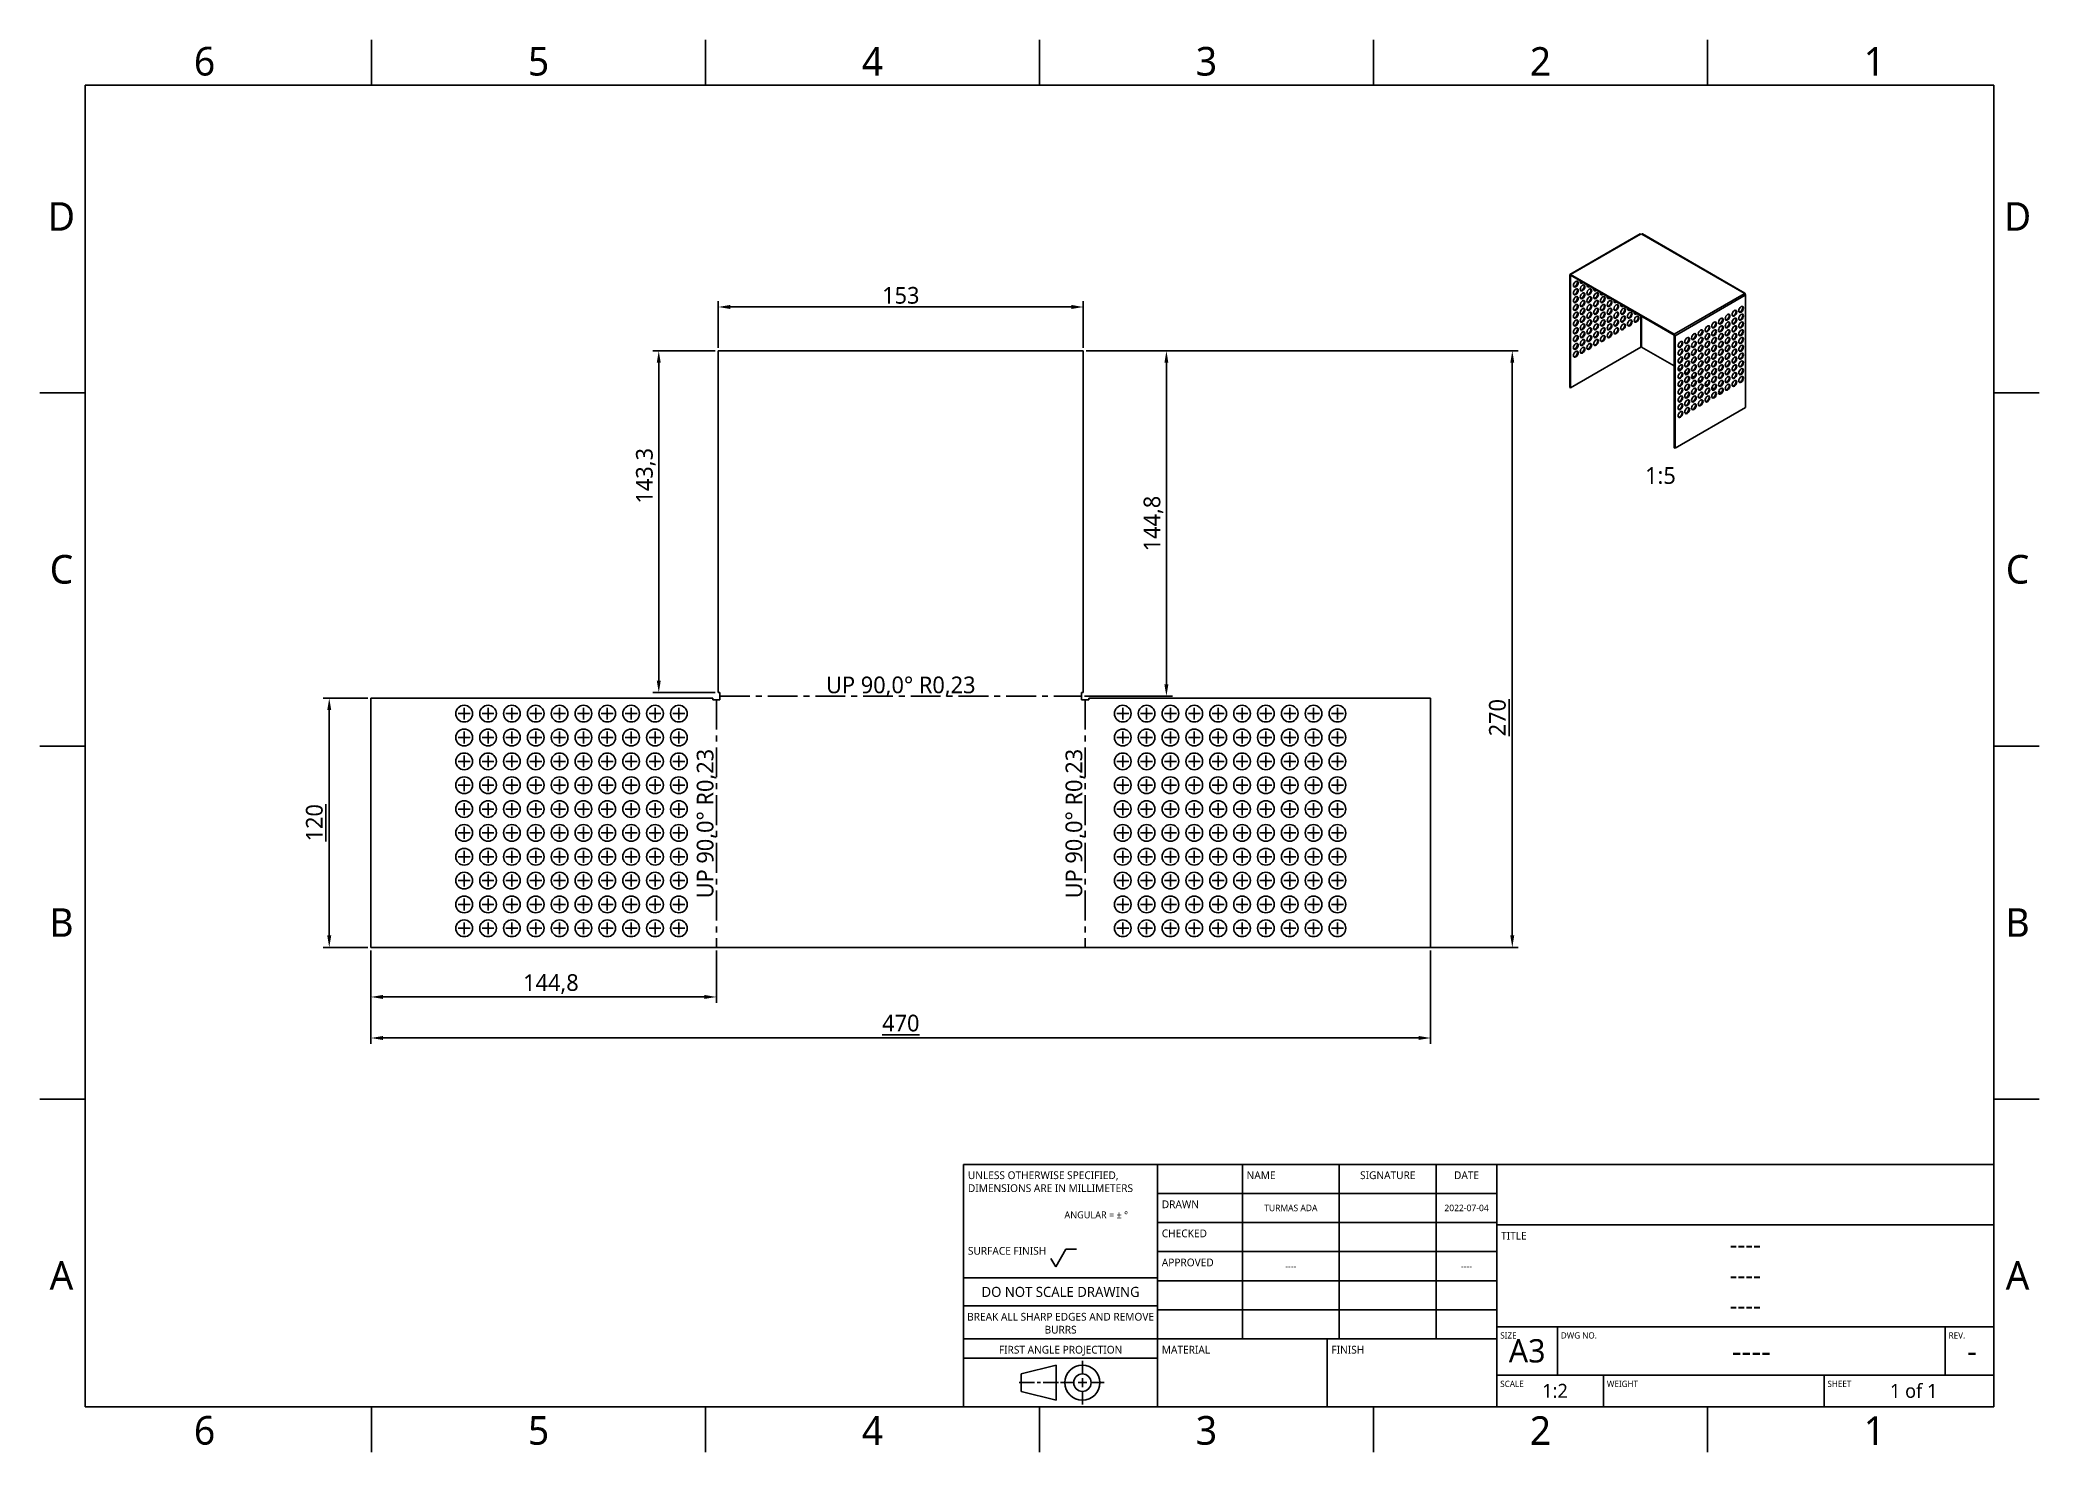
# Model space of a CAD drawing. Extents: x 1 to 420, y 0 to 296.
import ezdxf

# ---------------------------------------------------------------- set-up
doc = ezdxf.new("R2010")
doc.units = 0
doc.header["$LTSCALE"] = 12.7
doc.header["$PDMODE"] = 33
doc.header["$PDSIZE"] = 1
doc.linetypes.add('CENTER', pattern=[0.787402, 0.492126, -0.098425, 0.098425, -0.098425])
doc.layers.get('DEFPOINTS').update_dxf_attribs({"linetype": 'CONTINUOUS'})
for name, color, linetype in [('ANNOTATION_TEXT', 7, 'CONTINUOUS'), ('BORDER_FRAME', 7, 'CONTINUOUS'), ('BORDER_ZONES', 7, 'CONTINUOUS'), ('CENTERMARKS', 7, 'CONTINUOUS'), ('SHEETMETAL_BEND_LINES_UP', 7, 'CENTER'), ('TANGENT_LINES', 7, 'CONTINUOUS'), ('TITLE_BLOCK', 7, 'CONTINUOUS'), ('VISIBLE', 7, 'CONTINUOUS')]:
    doc.layers.add(name, color=color, linetype=linetype)
doc.styles.add('ONSHAPE-STANDARD', font='NotoSans-Regular.ttf')
doc.styles.add('ONSHAPE-STANDARD-DIMENSION', font='')
doc.styles.add('ONSHAPE-STANDARD-FIELDS', font='')
doc.styles.add('ONSHAPE-STANDARD-VIEW-LABE', font='NotoSans-Regular.ttf', dxfattribs={"height": 3.5})
doc.styles.get('ONSHAPE-STANDARD-DIMENSION').set_extended_font_data('Noto Sans')
doc.styles.get('ONSHAPE-STANDARD-FIELDS').set_extended_font_data('Noto Sans')
doc.dimstyles.new('ONSHAPE-ISO-25$0', dxfattribs={"dimtxt": 3.5, "dimasz": 2.5, "dimexe": 1.25, "dimexo": 0.625, "dimtad": 1, "dimtxsty": 'ONSHAPE-STANDARD-DIMENSION', "dimcen": 2.5, "dimclrd": 7, "dimclre": 7, "dimclrt": 7, "dimazin": 3, "dimtfac": 1, "dimtmove": 0, "dimatfit": 3})

msp = doc.modelspace()

# ---------------------------------------------------------------- texts
at = {"layer": 'ANNOTATION_TEXT', "color": 7, "char_height": 3.5, "attachment_point": 2}
for s, insert, style in [(' 1:5', (340.06, 206.9532), 'ONSHAPE-STANDARD-VIEW-LABE'), ('{\\fNoto Sans;UP 90,0° R0,23}', (181.4288, 163.0589), 'ONSHAPE-STANDARD-DIMENSION')]:
    msp.add_mtext(s, dxfattribs=dict(at, insert=insert, style=style))
at = {"layer": 'ANNOTATION_TEXT', "color": 7, "char_height": 3.5, "attachment_point": 2, "rotation": 90, "style": 'ONSHAPE-STANDARD-DIMENSION'}
for insert in [(138.6518, 132.2329), (215.9559, 132.2329)]:
    msp.add_mtext('{\\fNoto Sans;UP 90,0° R0,23}', dxfattribs=dict(at, insert=insert))
at = {"layer": 'BORDER_ZONES', "char_height": 6, "attachment_point": 5, "style": 'ONSHAPE-STANDARD'}
for s, insert in [('6', (35.5, 292)), ('5', (105.5, 292)), ('4', (175.5, 292)), ('3', (245.5, 292)), ('2', (315.5, 292)), ('1', (385.5, 292)), ('D', (5.5, 259.5)), ('D', (415.5, 259.5)), ('C', (5.5, 185.5)), ('C', (415.5, 185.5)), ('B', (5.5, 111.5)), ('B', (415.5, 111.5)), ('A', (5.5, 37.5)), ('A', (415.5, 37.5)), ('6', (35.5, 5)), ('5', (105.5, 5)), ('4', (175.5, 5)), ('3', (245.5, 5)), ('2', (315.5, 5)), ('1', (385.5, 5))]:
    msp.add_mtext(s, dxfattribs=dict(at, insert=insert))
at = {"layer": 'TITLE_BLOCK'}
for s, insert, char_height, width, attachment_point, style in [('UNLESS OTHERWISE SPECIFIED, DIMENSIONS ARE IN MILLIMETERS', (195.4941, 59.337), 1.6256, 39.8272, 1, 'ONSHAPE-STANDARD'), ('NAME', (253.9141, 59.337), 1.6256, 19.9136, 1, 'ONSHAPE-STANDARD'), ('SIGNATURE', (283.5, 59.337), 1.6256, 19.9136, 2, 'ONSHAPE-STANDARD'), ('DATE', (300.01, 59.337), 1.6256, 12.446, 2, 'ONSHAPE-STANDARD'), ('^JANGULAR = ± °^J', (215.7247, 53.3873), 1.46304, 19.9136, 1, 'ONSHAPE-STANDARD'), ('DRAWN', (236.1341, 53.241), 1.6256, 17.4244, 1, 'ONSHAPE-STANDARD'), ('TURMAS ADA', (263.18, 51.656), 1.3655, 20.32, 5, 'ONSHAPE-STANDARD-FIELDS'), ('2022-07-04', (300.01, 51.656), 1.3655, 12.7, 5, 'ONSHAPE-STANDARD-FIELDS'), ('CHECKED', (236.1341, 47.145), 1.6256, 17.4244, 1, 'ONSHAPE-STANDARD'), ('TITLE', (307.2541, 46.637), 1.6256, 12.446, 1, 'ONSHAPE-STANDARD'), ('SURFACE FINISH', (195.4941, 43.4874), 1.6256, 19.9136, 1, 'ONSHAPE-STANDARD'), ('----', (358.43, 44.036), 3.90144, 93.98, 5, 'ONSHAPE-STANDARD-FIELDS'), ('APPROVED', (236.1341, 41.049), 1.6256, 17.4244, 1, 'ONSHAPE-STANDARD'), ('----', (263.18, 39.464), 1.3655, 20.32, 5, 'ONSHAPE-STANDARD-FIELDS'), ('----', (300.01, 39.464), 1.3655, 12.7, 5, 'ONSHAPE-STANDARD-FIELDS'), ('DO NOT SCALE DRAWING', (214.92, 35.1236), 2.11328, 39.8272, 2, 'ONSHAPE-STANDARD'), ('----', (358.43, 37.6352), 3.90144, 93.98, 5, 'ONSHAPE-STANDARD-FIELDS'), ('BREAK ALL SHARP EDGES AND REMOVE BURRS', (214.92, 29.6698), 1.6256, 39.8272, 2, 'ONSHAPE-STANDARD'), ('----', (358.43, 31.2344), 3.90144, 93.98, 5, 'ONSHAPE-STANDARD-FIELDS'), ('SIZE', (307.0753, 25.5936), 1.30048, 12.446, 1, 'ONSHAPE-STANDARD'), ('DWG NO.', (319.7753, 25.5936), 1.30048, 79.6544, 1, 'ONSHAPE-STANDARD'), ('REV.', (401.0553, 25.5936), 1.30048, 9.9568, 1, 'ONSHAPE-STANDARD'), ('FIRST ANGLE PROJECTION', (214.92, 22.761), 1.6256, 39.8272, 2, 'ONSHAPE-STANDARD'), ('MATERIAL', (236.1341, 22.761), 1.6256, 34.8488, 1, 'ONSHAPE-STANDARD'), ('FINISH', (271.6941, 22.761), 1.6256, 34.8488, 1, 'ONSHAPE-STANDARD'), ('A3', (312.71, 21.684), 4.8768, 12.7, 5, 'ONSHAPE-STANDARD-FIELDS'), ('----', (359.7, 21.684), 4.8768, 81.28, 5, 'ONSHAPE-STANDARD-FIELDS'), ('-', (405.928, 21.684), 4.8768, 9.144, 5, 'ONSHAPE-STANDARD-FIELDS'), ('SCALE', (307.0753, 15.4336), 1.30048, 21.90496, 1, 'ONSHAPE-STANDARD'), ('1:2', (318.552, 13.302), 2.92608, 20.32, 5, 'ONSHAPE-STANDARD-FIELDS'), ('WEIGHT', (329.4273, 15.4336), 1.30048, 45.30344, 1, 'ONSHAPE-STANDARD'), ('SHEET', (375.6553, 15.4336), 1.30048, 34.8488, 1, 'ONSHAPE-STANDARD'), ('1 of 1', (393.736, 13.302), 2.92608, 33.528, 5, 'ONSHAPE-STANDARD-FIELDS')]:
    msp.add_mtext(s, dxfattribs=dict(at, insert=insert, char_height=char_height, width=width, attachment_point=attachment_point, style=style))

# ---------------------------------------------------------------- blocks, each defined once
blk = doc.blocks.new('*D1')
at = {"layer": 'ANNOTATION_TEXT', "color": 7}
for p, q in [((143.18, 231.96), (143.18, 241.78)), ((145.68, 240.53), (217.18, 240.53)), ((219.68, 231.96), (219.68, 241.78))]:
    blk.add_line(p, q, dxfattribs=at)
for points in [[(145.68, 240.95), (145.68, 240.11), (143.18, 240.53)], [(217.18, 240.11), (217.18, 240.95), (219.68, 240.53)]]:
    blk.add_solid(points, dxfattribs=at)
at = {"layer": 'DEFPOINTS', "color": 0}
for p in [(219.68, 240.53), (143.18, 231.34), (219.68, 231.34)]:
    blk.add_point(p, dxfattribs=at)
at = {"layer": 'ANNOTATION_TEXT', "color": 7, "insert": (181.43, 242.95), "char_height": 3.5, "attachment_point": 5, "style": 'ONSHAPE-STANDARD-DIMENSION'}
blk.add_mtext('153', dxfattribs=at)
blk = doc.blocks.new('*D2')
at = {"layer": 'ANNOTATION_TEXT', "color": 7}
for p, q in [((142.55, 231.34), (129.45, 231.34)), ((130.7, 228.84), (130.7, 162.18)), ((142.55, 159.68), (129.45, 159.68))]:
    blk.add_line(p, q, dxfattribs=at)
for points in [[(131.11, 228.84), (130.28, 228.84), (130.7, 231.34)], [(130.28, 162.18), (131.11, 162.18), (130.7, 159.68)]]:
    blk.add_solid(points, dxfattribs=at)
at = {"layer": 'DEFPOINTS', "color": 0}
for p in [(143.18, 231.34), (130.7, 159.68), (143.18, 159.68)]:
    blk.add_point(p, dxfattribs=at)
at = {"layer": 'ANNOTATION_TEXT', "color": 7, "insert": (127.99, 205.14), "char_height": 3.5, "attachment_point": 5, "rotation": 90, "style": 'ONSHAPE-STANDARD-DIMENSION'}
blk.add_mtext('143,3', dxfattribs=at)
blk = doc.blocks.new('*D3')
at = {"layer": 'ANNOTATION_TEXT', "color": 7}
for p, q in [((70.37, 105.66), (70.37, 86.04)), ((292.48, 105.66), (292.48, 86.04)), ((72.87, 87.29), (289.98, 87.29))]:
    blk.add_line(p, q, dxfattribs=at)
for points in [[(72.87, 87.71), (72.87, 86.88), (70.37, 87.29)], [(289.98, 86.88), (289.98, 87.71), (292.48, 87.29)]]:
    blk.add_solid(points, dxfattribs=at)
at = {"layer": 'DEFPOINTS', "color": 0}
for p in [(70.37, 106.28), (292.48, 106.28), (292.48, 87.29)]:
    blk.add_point(p, dxfattribs=at)
at = {"layer": 'ANNOTATION_TEXT', "color": 7, "insert": (181.43, 90.4), "char_height": 3.5, "attachment_point": 5, "style": 'ONSHAPE-STANDARD-DIMENSION'}
blk.add_mtext('\\L470\\l', dxfattribs=at)
blk = doc.blocks.new('*D4')
at = {"layer": 'ANNOTATION_TEXT', "color": 7}
for p, q in [((69.75, 158.53), (60.38, 158.53)), ((61.63, 108.78), (61.63, 156.03)), ((69.75, 106.28), (60.38, 106.28))]:
    blk.add_line(p, q, dxfattribs=at)
for points in [[(62.05, 156.03), (61.21, 156.03), (61.63, 158.53)], [(61.21, 108.78), (62.05, 108.78), (61.63, 106.28)]]:
    blk.add_solid(points, dxfattribs=at)
at = {"layer": 'DEFPOINTS', "color": 0}
for p in [(61.63, 158.53), (70.37, 158.53), (70.37, 106.28)]:
    blk.add_point(p, dxfattribs=at)
at = {"layer": 'ANNOTATION_TEXT', "color": 7, "insert": (58.52, 132.41), "char_height": 3.5, "attachment_point": 5, "rotation": 90, "style": 'ONSHAPE-STANDARD-DIMENSION'}
blk.add_mtext('\\L120\\l', dxfattribs=at)
blk = doc.blocks.new('*D5')
at = {"layer": 'ANNOTATION_TEXT', "color": 7}
for p, q in [((70.37, 105.66), (70.37, 94.64)), ((142.78, 105.66), (142.78, 94.64)), ((72.87, 95.89), (140.28, 95.89))]:
    blk.add_line(p, q, dxfattribs=at)
for points in [[(72.87, 96.31), (72.87, 95.48), (70.37, 95.89)], [(140.28, 95.48), (140.28, 96.31), (142.78, 95.89)]]:
    blk.add_solid(points, dxfattribs=at)
at = {"layer": 'DEFPOINTS', "color": 0}
for p in [(70.37, 106.28), (142.78, 106.28), (142.78, 95.89)]:
    blk.add_point(p, dxfattribs=at)
at = {"layer": 'ANNOTATION_TEXT', "color": 7, "insert": (108.09, 98.6), "char_height": 3.5, "attachment_point": 5, "style": 'ONSHAPE-STANDARD-DIMENSION'}
blk.add_mtext('144,8', dxfattribs=at)
blk = doc.blocks.new('*D6')
at = {"layer": 'ANNOTATION_TEXT', "color": 7}
for p, q in [((220.3, 231.34), (238.35, 231.34)), ((237.1, 228.84), (237.1, 161.43)), ((219.96, 158.93), (238.35, 158.93))]:
    blk.add_line(p, q, dxfattribs=at)
for points in [[(237.51, 228.84), (236.68, 228.84), (237.1, 231.34)], [(236.68, 161.43), (237.51, 161.43), (237.1, 158.93)]]:
    blk.add_solid(points, dxfattribs=at)
at = {"layer": 'DEFPOINTS', "color": 0}
for p in [(219.68, 231.34), (219.33, 158.93), (237.1, 158.93)]:
    blk.add_point(p, dxfattribs=at)
at = {"layer": 'ANNOTATION_TEXT', "color": 7, "insert": (234.39, 195.13), "char_height": 3.5, "attachment_point": 5, "rotation": 90, "style": 'ONSHAPE-STANDARD-DIMENSION'}
blk.add_mtext('144,8', dxfattribs=at)
blk = doc.blocks.new('*D7')
at = {"layer": 'ANNOTATION_TEXT', "color": 7}
for p, q in [((220.3, 231.34), (310.85, 231.34)), ((309.6, 228.84), (309.6, 108.78)), ((220.97, 106.28), (310.85, 106.28))]:
    blk.add_line(p, q, dxfattribs=at)
for points in [[(310.01, 228.84), (309.18, 228.84), (309.6, 231.34)], [(309.18, 108.78), (310.01, 108.78), (309.6, 106.28)]]:
    blk.add_solid(points, dxfattribs=at)
at = {"layer": 'DEFPOINTS', "color": 0}
for p in [(219.68, 231.34), (220.35, 106.28), (309.6, 106.28)]:
    blk.add_point(p, dxfattribs=at)
at = {"layer": 'ANNOTATION_TEXT', "color": 7, "insert": (306.49, 154.44), "char_height": 3.5, "attachment_point": 5, "rotation": 90, "style": 'ONSHAPE-STANDARD-DIMENSION'}
blk.add_mtext('\\L270\\l', dxfattribs=at)

# ---------------------------------------------------------------- dimensions: what is measured, and where the dimension line sits
at = {"layer": 'ANNOTATION_TEXT'}
for base, p1, p2, picture, middle in [((219.6788, 240.5291), (143.1788, 231.3359), (219.6788, 231.3359), '*D1', (181.4288, 240.5291)), ((142.7768, 95.8943), (70.3748, 106.2818), (142.7768, 106.2818), '*D5', (108.0853, 95.8943))]:
    dim = msp.add_linear_dim(base=base, p1=p1, p2=p2, dimstyle='ONSHAPE-ISO-25$0', override={"dimlfac": 2, "dimpost": ''}, dxfattribs=at)
    dim.commit()
    dim.dimension.update_dxf_attribs({"geometry": picture, "text_midpoint": middle, "dimtype": 160})
for base, p1, p2, angle, picture, middle, dimtype in [((130.6957, 159.6839), (143.1788, 231.3359), (143.1788, 159.6839), 270, '*D2', (130.6957, 205.1377), 161), ((237.0975, 158.9339), (219.6788, 231.3359), (219.3309, 158.9339), 90, '*D6', (237.0975, 195.1349), 160)]:
    dim = msp.add_linear_dim(base=base, p1=p1, p2=p2, angle=angle, dimstyle='ONSHAPE-ISO-25$0', override={"dimlfac": 2, "dimpost": ''}, dxfattribs=at)
    dim.commit()
    dim.dimension.update_dxf_attribs({"geometry": picture, "text_midpoint": middle, "dimtype": dimtype})
for base, p1, p2, text, picture, middle, dimtype in [((309.5957, 106.2818), (219.6788, 231.3359), (220.3479, 106.2818), '%%u270', '*D7', (309.5957, 154.4432), 160), ((61.6295, 158.5318), (70.3748, 106.2818), (70.3748, 158.5318), '%%u120', '*D4', (61.6295, 132.4068), 161)]:
    dim = msp.add_linear_dim(base=base, p1=p1, p2=p2, angle=90, text=text, dimstyle='ONSHAPE-ISO-25$0', override={"dimlfac": 2, "dimpost": ''}, dxfattribs=at)
    dim.commit()
    dim.dimension.update_dxf_attribs({"geometry": picture, "text_midpoint": middle, "dimtype": dimtype})
dim = msp.add_linear_dim(base=(292.4829, 87.2934), p1=(70.3748, 106.2818), p2=(292.4829, 106.2818), text='%%u470', dimstyle='ONSHAPE-ISO-25$0', override={"dimlfac": 2, "dimpost": ''}, dxfattribs=at)
dim.commit()
dim.dimension.update_dxf_attribs({"geometry": '*D3', "text_midpoint": (181.4288, 87.2934), "dimtype": 160})

# ---------------------------------------------------------------- linework, layer by layer
at = {"layer": 'BORDER_FRAME'}
for p, q in [((10.5, 10), (10.5, 287)), ((10.5, 287), (410.5, 287)), ((410.5, 287), (410.5, 10)), ((410.5, 10), (10.5, 10))]:
    msp.add_line(p, q, dxfattribs=at)
at = {"layer": 'BORDER_ZONES'}
for p, q in [((70.5, 287), (70.5, 296.5)), ((140.5, 287), (140.5, 296.5)), ((210.5, 287), (210.5, 296.5)), ((280.5, 287), (280.5, 296.5)), ((350.5, 287), (350.5, 296.5)), ((10.5, 222.5), (1, 222.5)), ((410.5, 222.5), (420, 222.5)), ((10.5, 148.5), (1, 148.5)), ((410.5, 148.5), (420, 148.5)), ((10.5, 74.5), (1, 74.5)), ((410.5, 74.5), (420, 74.5)), ((70.5, 10), (70.5, 0.5)), ((140.5, 10), (140.5, 0.5)), ((210.5, 10), (210.5, 0.5)), ((280.5, 10), (280.5, 0.5)), ((350.5, 10), (350.5, 0.5))]:
    msp.add_line(p, q, dxfattribs=at)
at = {"layer": 'CENTERMARKS', "linetype": 'CONTINUOUS'}
for p, q in [((88.6598, 155.2818), (91.1598, 155.2818)), ((89.9098, 154.0318), (89.9098, 156.5318)), ((93.6598, 155.2818), (96.1598, 155.2818)), ((94.9098, 154.0318), (94.9098, 156.5318)), ((98.6598, 155.2818), (101.1598, 155.2818)), ((99.9098, 154.0318), (99.9098, 156.5318)), ((103.6598, 155.2818), (106.1598, 155.2818)), ((104.9098, 154.0318), (104.9098, 156.5318)), ((108.6598, 155.2818), (111.1598, 155.2818)), ((109.9098, 154.0318), (109.9098, 156.5318)), ((113.6598, 155.2818), (116.1598, 155.2818)), ((114.9098, 154.0318), (114.9098, 156.5318)), ((118.6598, 155.2818), (121.1598, 155.2818)), ((119.9098, 154.0318), (119.9098, 156.5318)), ((123.6598, 155.2818), (126.1598, 155.2818)), ((124.9098, 154.0318), (124.9098, 156.5318)), ((128.6598, 155.2818), (131.1598, 155.2818)), ((129.9098, 154.0318), (129.9098, 156.5318)), ((133.6598, 155.2818), (136.1598, 155.2818)), ((134.9098, 154.0318), (134.9098, 156.5318)), ((226.6979, 155.2818), (229.1979, 155.2818)), ((227.9479, 154.0318), (227.9479, 156.5318)), ((231.6979, 155.2818), (234.1979, 155.2818)), ((232.9479, 154.0318), (232.9479, 156.5318)), ((236.6979, 155.2818), (239.1979, 155.2818)), ((237.9479, 154.0318), (237.9479, 156.5318)), ((241.6979, 155.2818), (244.1979, 155.2818)), ((242.9479, 154.0318), (242.9479, 156.5318)), ((246.6979, 155.2818), (249.1979, 155.2818)), ((247.9479, 154.0318), (247.9479, 156.5318)), ((251.6979, 155.2818), (254.1979, 155.2818)), ((252.9479, 154.0318), (252.9479, 156.5318)), ((256.6979, 155.2818), (259.1979, 155.2818)), ((257.9479, 154.0318), (257.9479, 156.5318)), ((261.6979, 155.2818), (264.1979, 155.2818)), ((262.9479, 154.0318), (262.9479, 156.5318)), ((266.6979, 155.2818), (269.1979, 155.2818)), ((267.9479, 154.0318), (267.9479, 156.5318)), ((271.6979, 155.2818), (274.1979, 155.2818)), ((272.9479, 154.0318), (272.9479, 156.5318)), ((89.9098, 149.0318), (89.9098, 151.5318)), ((94.9098, 149.0318), (94.9098, 151.5318)), ((99.9098, 149.0318), (99.9098, 151.5318)), ((104.9098, 149.0318), (104.9098, 151.5318)), ((109.9098, 149.0318), (109.9098, 151.5318)), ((114.9098, 149.0318), (114.9098, 151.5318)), ((119.9098, 149.0318), (119.9098, 151.5318)), ((124.9098, 149.0318), (124.9098, 151.5318)), ((129.9098, 149.0318), (129.9098, 151.5318)), ((134.9098, 149.0318), (134.9098, 151.5318)), ((227.9479, 149.0318), (227.9479, 151.5318)), ((232.9479, 149.0318), (232.9479, 151.5318)), ((237.9479, 149.0318), (237.9479, 151.5318)), ((242.9479, 149.0318), (242.9479, 151.5318)), ((247.9479, 149.0318), (247.9479, 151.5318)), ((252.9479, 149.0318), (252.9479, 151.5318)), ((257.9479, 149.0318), (257.9479, 151.5318)), ((262.9479, 149.0318), (262.9479, 151.5318)), ((267.9479, 149.0318), (267.9479, 151.5318)), ((272.9479, 149.0318), (272.9479, 151.5318)), ((88.6598, 150.2818), (91.1598, 150.2818)), ((93.6598, 150.2818), (96.1598, 150.2818)), ((98.6598, 150.2818), (101.1598, 150.2818)), ((103.6598, 150.2818), (106.1598, 150.2818)), ((108.6598, 150.2818), (111.1598, 150.2818)), ((113.6598, 150.2818), (116.1598, 150.2818)), ((118.6598, 150.2818), (121.1598, 150.2818)), ((123.6598, 150.2818), (126.1598, 150.2818)), ((128.6598, 150.2818), (131.1598, 150.2818)), ((133.6598, 150.2818), (136.1598, 150.2818)), ((226.6979, 150.2818), (229.1979, 150.2818)), ((231.6979, 150.2818), (234.1979, 150.2818)), ((236.6979, 150.2818), (239.1979, 150.2818)), ((241.6979, 150.2818), (244.1979, 150.2818)), ((246.6979, 150.2818), (249.1979, 150.2818)), ((251.6979, 150.2818), (254.1979, 150.2818)), ((256.6979, 150.2818), (259.1979, 150.2818)), ((261.6979, 150.2818), (264.1979, 150.2818)), ((266.6979, 150.2818), (269.1979, 150.2818)), ((271.6979, 150.2818), (274.1979, 150.2818)), ((88.6598, 145.2818), (91.1598, 145.2818)), ((89.9098, 144.0318), (89.9098, 146.5318)), ((93.6598, 145.2818), (96.1598, 145.2818)), ((94.9098, 144.0318), (94.9098, 146.5318)), ((98.6598, 145.2818), (101.1598, 145.2818)), ((99.9098, 144.0318), (99.9098, 146.5318)), ((103.6598, 145.2818), (106.1598, 145.2818)), ((104.9098, 144.0318), (104.9098, 146.5318)), ((108.6598, 145.2818), (111.1598, 145.2818)), ((109.9098, 144.0318), (109.9098, 146.5318)), ((113.6598, 145.2818), (116.1598, 145.2818)), ((114.9098, 144.0318), (114.9098, 146.5318)), ((118.6598, 145.2818), (121.1598, 145.2818)), ((119.9098, 144.0318), (119.9098, 146.5318)), ((123.6598, 145.2818), (126.1598, 145.2818)), ((124.9098, 144.0318), (124.9098, 146.5318)), ((128.6598, 145.2818), (131.1598, 145.2818)), ((129.9098, 144.0318), (129.9098, 146.5318)), ((133.6598, 145.2818), (136.1598, 145.2818)), ((134.9098, 144.0318), (134.9098, 146.5318)), ((226.6979, 145.2818), (229.1979, 145.2818)), ((227.9479, 144.0318), (227.9479, 146.5318)), ((231.6979, 145.2818), (234.1979, 145.2818)), ((232.9479, 144.0318), (232.9479, 146.5318)), ((236.6979, 145.2818), (239.1979, 145.2818)), ((237.9479, 144.0318), (237.9479, 146.5318)), ((241.6979, 145.2818), (244.1979, 145.2818)), ((242.9479, 144.0318), (242.9479, 146.5318)), ((246.6979, 145.2818), (249.1979, 145.2818)), ((247.9479, 144.0318), (247.9479, 146.5318)), ((251.6979, 145.2818), (254.1979, 145.2818)), ((252.9479, 144.0318), (252.9479, 146.5318)), ((256.6979, 145.2818), (259.1979, 145.2818)), ((257.9479, 144.0318), (257.9479, 146.5318)), ((261.6979, 145.2818), (264.1979, 145.2818)), ((262.9479, 144.0318), (262.9479, 146.5318)), ((266.6979, 145.2818), (269.1979, 145.2818)), ((267.9479, 144.0318), (267.9479, 146.5318)), ((271.6979, 145.2818), (274.1979, 145.2818)), ((272.9479, 144.0318), (272.9479, 146.5318)), ((88.6598, 140.2818), (91.1598, 140.2818)), ((89.9098, 139.0318), (89.9098, 141.5318)), ((93.6598, 140.2818), (96.1598, 140.2818)), ((94.9098, 139.0318), (94.9098, 141.5318)), ((98.6598, 140.2818), (101.1598, 140.2818)), ((99.9098, 139.0318), (99.9098, 141.5318)), ((103.6598, 140.2818), (106.1598, 140.2818)), ((104.9098, 139.0318), (104.9098, 141.5318)), ((108.6598, 140.2818), (111.1598, 140.2818)), ((109.9098, 139.0318), (109.9098, 141.5318)), ((113.6598, 140.2818), (116.1598, 140.2818)), ((114.9098, 139.0318), (114.9098, 141.5318)), ((118.6598, 140.2818), (121.1598, 140.2818)), ((119.9098, 139.0318), (119.9098, 141.5318)), ((123.6598, 140.2818), (126.1598, 140.2818)), ((124.9098, 139.0318), (124.9098, 141.5318)), ((128.6598, 140.2818), (131.1598, 140.2818)), ((129.9098, 139.0318), (129.9098, 141.5318)), ((133.6598, 140.2818), (136.1598, 140.2818)), ((134.9098, 139.0318), (134.9098, 141.5318)), ((226.6979, 140.2818), (229.1979, 140.2818)), ((227.9479, 139.0318), (227.9479, 141.5318)), ((231.6979, 140.2818), (234.1979, 140.2818)), ((232.9479, 139.0318), (232.9479, 141.5318)), ((236.6979, 140.2818), (239.1979, 140.2818)), ((237.9479, 139.0318), (237.9479, 141.5318)), ((241.6979, 140.2818), (244.1979, 140.2818)), ((242.9479, 139.0318), (242.9479, 141.5318)), ((246.6979, 140.2818), (249.1979, 140.2818)), ((247.9479, 139.0318), (247.9479, 141.5318)), ((251.6979, 140.2818), (254.1979, 140.2818)), ((252.9479, 139.0318), (252.9479, 141.5318)), ((256.6979, 140.2818), (259.1979, 140.2818)), ((257.9479, 139.0318), (257.9479, 141.5318)), ((261.6979, 140.2818), (264.1979, 140.2818)), ((262.9479, 139.0318), (262.9479, 141.5318)), ((266.6979, 140.2818), (269.1979, 140.2818)), ((267.9479, 139.0318), (267.9479, 141.5318)), ((271.6979, 140.2818), (274.1979, 140.2818)), ((272.9479, 139.0318), (272.9479, 141.5318)), ((88.6598, 135.2818), (91.1598, 135.2818)), ((89.9098, 134.0318), (89.9098, 136.5318)), ((93.6598, 135.2818), (96.1598, 135.2818)), ((94.9098, 134.0318), (94.9098, 136.5318)), ((98.6598, 135.2818), (101.1598, 135.2818)), ((99.9098, 134.0318), (99.9098, 136.5318)), ((103.6598, 135.2818), (106.1598, 135.2818)), ((104.9098, 134.0318), (104.9098, 136.5318)), ((108.6598, 135.2818), (111.1598, 135.2818)), ((109.9098, 134.0318), (109.9098, 136.5318)), ((113.6598, 135.2818), (116.1598, 135.2818)), ((114.9098, 134.0318), (114.9098, 136.5318)), ((118.6598, 135.2818), (121.1598, 135.2818)), ((119.9098, 134.0318), (119.9098, 136.5318)), ((123.6598, 135.2818), (126.1598, 135.2818)), ((124.9098, 134.0318), (124.9098, 136.5318)), ((128.6598, 135.2818), (131.1598, 135.2818)), ((129.9098, 134.0318), (129.9098, 136.5318)), ((133.6598, 135.2818), (136.1598, 135.2818)), ((134.9098, 134.0318), (134.9098, 136.5318)), ((226.6979, 135.2818), (229.1979, 135.2818)), ((227.9479, 134.0318), (227.9479, 136.5318)), ((231.6979, 135.2818), (234.1979, 135.2818)), ((232.9479, 134.0318), (232.9479, 136.5318)), ((236.6979, 135.2818), (239.1979, 135.2818)), ((237.9479, 134.0318), (237.9479, 136.5318)), ((241.6979, 135.2818), (244.1979, 135.2818)), ((242.9479, 134.0318), (242.9479, 136.5318)), ((246.6979, 135.2818), (249.1979, 135.2818)), ((247.9479, 134.0318), (247.9479, 136.5318)), ((251.6979, 135.2818), (254.1979, 135.2818)), ((252.9479, 134.0318), (252.9479, 136.5318)), ((256.6979, 135.2818), (259.1979, 135.2818)), ((257.9479, 134.0318), (257.9479, 136.5318)), ((261.6979, 135.2818), (264.1979, 135.2818)), ((262.9479, 134.0318), (262.9479, 136.5318)), ((266.6979, 135.2818), (269.1979, 135.2818)), ((267.9479, 134.0318), (267.9479, 136.5318)), ((271.6979, 135.2818), (274.1979, 135.2818)), ((272.9479, 134.0318), (272.9479, 136.5318)), ((88.6598, 130.2818), (91.1598, 130.2818)), ((89.9098, 129.0318), (89.9098, 131.5318)), ((93.6598, 130.2818), (96.1598, 130.2818)), ((94.9098, 129.0318), (94.9098, 131.5318)), ((98.6598, 130.2818), (101.1598, 130.2818)), ((99.9098, 129.0318), (99.9098, 131.5318)), ((103.6598, 130.2818), (106.1598, 130.2818)), ((104.9098, 129.0318), (104.9098, 131.5318)), ((108.6598, 130.2818), (111.1598, 130.2818)), ((109.9098, 129.0318), (109.9098, 131.5318)), ((113.6598, 130.2818), (116.1598, 130.2818)), ((114.9098, 129.0318), (114.9098, 131.5318)), ((118.6598, 130.2818), (121.1598, 130.2818)), ((119.9098, 129.0318), (119.9098, 131.5318)), ((123.6598, 130.2818), (126.1598, 130.2818)), ((124.9098, 129.0318), (124.9098, 131.5318)), ((128.6598, 130.2818), (131.1598, 130.2818)), ((129.9098, 129.0318), (129.9098, 131.5318)), ((133.6598, 130.2818), (136.1598, 130.2818)), ((134.9098, 129.0318), (134.9098, 131.5318)), ((226.6979, 130.2818), (229.1979, 130.2818)), ((227.9479, 129.0318), (227.9479, 131.5318)), ((231.6979, 130.2818), (234.1979, 130.2818)), ((232.9479, 129.0318), (232.9479, 131.5318)), ((236.6979, 130.2818), (239.1979, 130.2818)), ((237.9479, 129.0318), (237.9479, 131.5318)), ((241.6979, 130.2818), (244.1979, 130.2818)), ((242.9479, 129.0318), (242.9479, 131.5318)), ((246.6979, 130.2818), (249.1979, 130.2818)), ((247.9479, 129.0318), (247.9479, 131.5318)), ((251.6979, 130.2818), (254.1979, 130.2818)), ((252.9479, 129.0318), (252.9479, 131.5318)), ((256.6979, 130.2818), (259.1979, 130.2818)), ((257.9479, 129.0318), (257.9479, 131.5318)), ((261.6979, 130.2818), (264.1979, 130.2818)), ((262.9479, 129.0318), (262.9479, 131.5318)), ((266.6979, 130.2818), (269.1979, 130.2818)), ((267.9479, 129.0318), (267.9479, 131.5318)), ((271.6979, 130.2818), (274.1979, 130.2818)), ((272.9479, 129.0318), (272.9479, 131.5318)), ((89.9098, 124.0318), (89.9098, 126.5318)), ((94.9098, 124.0318), (94.9098, 126.5318)), ((99.9098, 124.0318), (99.9098, 126.5318)), ((104.9098, 124.0318), (104.9098, 126.5318)), ((109.9098, 124.0318), (109.9098, 126.5318)), ((114.9098, 124.0318), (114.9098, 126.5318)), ((119.9098, 124.0318), (119.9098, 126.5318)), ((124.9098, 124.0318), (124.9098, 126.5318)), ((129.9098, 124.0318), (129.9098, 126.5318)), ((134.9098, 124.0318), (134.9098, 126.5318)), ((227.9479, 124.0318), (227.9479, 126.5318)), ((232.9479, 124.0318), (232.9479, 126.5318)), ((237.9479, 124.0318), (237.9479, 126.5318)), ((242.9479, 124.0318), (242.9479, 126.5318)), ((247.9479, 124.0318), (247.9479, 126.5318)), ((252.9479, 124.0318), (252.9479, 126.5318)), ((257.9479, 124.0318), (257.9479, 126.5318)), ((262.9479, 124.0318), (262.9479, 126.5318)), ((267.9479, 124.0318), (267.9479, 126.5318)), ((272.9479, 124.0318), (272.9479, 126.5318)), ((88.6598, 125.2818), (91.1598, 125.2818)), ((89.9098, 119.0318), (89.9098, 121.5318)), ((93.6598, 125.2818), (96.1598, 125.2818)), ((94.9098, 119.0318), (94.9098, 121.5318)), ((98.6598, 125.2818), (101.1598, 125.2818)), ((99.9098, 119.0318), (99.9098, 121.5318)), ((103.6598, 125.2818), (106.1598, 125.2818)), ((104.9098, 119.0318), (104.9098, 121.5318)), ((108.6598, 125.2818), (111.1598, 125.2818)), ((109.9098, 119.0318), (109.9098, 121.5318)), ((113.6598, 125.2818), (116.1598, 125.2818)), ((114.9098, 119.0318), (114.9098, 121.5318)), ((118.6598, 125.2818), (121.1598, 125.2818)), ((119.9098, 119.0318), (119.9098, 121.5318)), ((123.6598, 125.2818), (126.1598, 125.2818)), ((124.9098, 119.0318), (124.9098, 121.5318)), ((128.6598, 125.2818), (131.1598, 125.2818)), ((129.9098, 119.0318), (129.9098, 121.5318)), ((133.6598, 125.2818), (136.1598, 125.2818)), ((134.9098, 119.0318), (134.9098, 121.5318)), ((226.6979, 125.2818), (229.1979, 125.2818)), ((227.9479, 119.0318), (227.9479, 121.5318)), ((231.6979, 125.2818), (234.1979, 125.2818)), ((232.9479, 119.0318), (232.9479, 121.5318)), ((236.6979, 125.2818), (239.1979, 125.2818)), ((237.9479, 119.0318), (237.9479, 121.5318)), ((241.6979, 125.2818), (244.1979, 125.2818)), ((242.9479, 119.0318), (242.9479, 121.5318)), ((246.6979, 125.2818), (249.1979, 125.2818)), ((247.9479, 119.0318), (247.9479, 121.5318)), ((251.6979, 125.2818), (254.1979, 125.2818)), ((252.9479, 119.0318), (252.9479, 121.5318)), ((256.6979, 125.2818), (259.1979, 125.2818)), ((257.9479, 119.0318), (257.9479, 121.5318)), ((261.6979, 125.2818), (264.1979, 125.2818)), ((262.9479, 119.0318), (262.9479, 121.5318)), ((266.6979, 125.2818), (269.1979, 125.2818)), ((267.9479, 119.0318), (267.9479, 121.5318)), ((271.6979, 125.2818), (274.1979, 125.2818)), ((272.9479, 119.0318), (272.9479, 121.5318)), ((88.6598, 120.2818), (91.1598, 120.2818)), ((93.6598, 120.2818), (96.1598, 120.2818)), ((98.6598, 120.2818), (101.1598, 120.2818)), ((103.6598, 120.2818), (106.1598, 120.2818)), ((108.6598, 120.2818), (111.1598, 120.2818)), ((113.6598, 120.2818), (116.1598, 120.2818)), ((118.6598, 120.2818), (121.1598, 120.2818)), ((123.6598, 120.2818), (126.1598, 120.2818)), ((128.6598, 120.2818), (131.1598, 120.2818)), ((133.6598, 120.2818), (136.1598, 120.2818)), ((226.6979, 120.2818), (229.1979, 120.2818)), ((231.6979, 120.2818), (234.1979, 120.2818)), ((236.6979, 120.2818), (239.1979, 120.2818)), ((241.6979, 120.2818), (244.1979, 120.2818)), ((246.6979, 120.2818), (249.1979, 120.2818)), ((251.6979, 120.2818), (254.1979, 120.2818)), ((256.6979, 120.2818), (259.1979, 120.2818)), ((261.6979, 120.2818), (264.1979, 120.2818)), ((266.6979, 120.2818), (269.1979, 120.2818)), ((271.6979, 120.2818), (274.1979, 120.2818)), ((88.6598, 115.2818), (91.1598, 115.2818)), ((89.9098, 114.0318), (89.9098, 116.5318)), ((93.6598, 115.2818), (96.1598, 115.2818)), ((94.9098, 114.0318), (94.9098, 116.5318)), ((98.6598, 115.2818), (101.1598, 115.2818)), ((99.9098, 114.0318), (99.9098, 116.5318)), ((103.6598, 115.2818), (106.1598, 115.2818)), ((104.9098, 114.0318), (104.9098, 116.5318)), ((108.6598, 115.2818), (111.1598, 115.2818)), ((109.9098, 114.0318), (109.9098, 116.5318)), ((113.6598, 115.2818), (116.1598, 115.2818)), ((114.9098, 114.0318), (114.9098, 116.5318)), ((118.6598, 115.2818), (121.1598, 115.2818)), ((119.9098, 114.0318), (119.9098, 116.5318)), ((123.6598, 115.2818), (126.1598, 115.2818)), ((124.9098, 114.0318), (124.9098, 116.5318)), ((128.6598, 115.2818), (131.1598, 115.2818)), ((129.9098, 114.0318), (129.9098, 116.5318)), ((133.6598, 115.2818), (136.1598, 115.2818)), ((134.9098, 114.0318), (134.9098, 116.5318)), ((226.6979, 115.2818), (229.1979, 115.2818)), ((227.9479, 114.0318), (227.9479, 116.5318)), ((231.6979, 115.2818), (234.1979, 115.2818)), ((232.9479, 114.0318), (232.9479, 116.5318)), ((236.6979, 115.2818), (239.1979, 115.2818)), ((237.9479, 114.0318), (237.9479, 116.5318)), ((241.6979, 115.2818), (244.1979, 115.2818)), ((242.9479, 114.0318), (242.9479, 116.5318)), ((246.6979, 115.2818), (249.1979, 115.2818)), ((247.9479, 114.0318), (247.9479, 116.5318)), ((251.6979, 115.2818), (254.1979, 115.2818)), ((252.9479, 114.0318), (252.9479, 116.5318)), ((256.6979, 115.2818), (259.1979, 115.2818)), ((257.9479, 114.0318), (257.9479, 116.5318)), ((261.6979, 115.2818), (264.1979, 115.2818)), ((262.9479, 114.0318), (262.9479, 116.5318)), ((266.6979, 115.2818), (269.1979, 115.2818)), ((267.9479, 114.0318), (267.9479, 116.5318)), ((271.6979, 115.2818), (274.1979, 115.2818)), ((272.9479, 114.0318), (272.9479, 116.5318)), ((88.6598, 110.2818), (91.1598, 110.2818)), ((89.9098, 109.0318), (89.9098, 111.5318)), ((93.6598, 110.2818), (96.1598, 110.2818)), ((94.9098, 109.0318), (94.9098, 111.5318)), ((98.6598, 110.2818), (101.1598, 110.2818)), ((99.9098, 109.0318), (99.9098, 111.5318)), ((103.6598, 110.2818), (106.1598, 110.2818)), ((104.9098, 109.0318), (104.9098, 111.5318)), ((108.6598, 110.2818), (111.1598, 110.2818)), ((109.9098, 109.0318), (109.9098, 111.5318)), ((113.6598, 110.2818), (116.1598, 110.2818)), ((114.9098, 109.0318), (114.9098, 111.5318)), ((118.6598, 110.2818), (121.1598, 110.2818)), ((119.9098, 109.0318), (119.9098, 111.5318)), ((123.6598, 110.2818), (126.1598, 110.2818)), ((124.9098, 109.0318), (124.9098, 111.5318)), ((128.6598, 110.2818), (131.1598, 110.2818)), ((129.9098, 109.0318), (129.9098, 111.5318)), ((133.6598, 110.2818), (136.1598, 110.2818)), ((134.9098, 109.0318), (134.9098, 111.5318)), ((226.6979, 110.2818), (229.1979, 110.2818)), ((227.9479, 109.0318), (227.9479, 111.5318)), ((231.6979, 110.2818), (234.1979, 110.2818)), ((232.9479, 109.0318), (232.9479, 111.5318)), ((236.6979, 110.2818), (239.1979, 110.2818)), ((237.9479, 109.0318), (237.9479, 111.5318)), ((241.6979, 110.2818), (244.1979, 110.2818)), ((242.9479, 109.0318), (242.9479, 111.5318)), ((246.6979, 110.2818), (249.1979, 110.2818)), ((247.9479, 109.0318), (247.9479, 111.5318)), ((251.6979, 110.2818), (254.1979, 110.2818)), ((252.9479, 109.0318), (252.9479, 111.5318)), ((256.6979, 110.2818), (259.1979, 110.2818)), ((257.9479, 109.0318), (257.9479, 111.5318)), ((261.6979, 110.2818), (264.1979, 110.2818)), ((262.9479, 109.0318), (262.9479, 111.5318)), ((266.6979, 110.2818), (269.1979, 110.2818)), ((267.9479, 109.0318), (267.9479, 111.5318)), ((271.6979, 110.2818), (274.1979, 110.2818)), ((272.9479, 109.0318), (272.9479, 111.5318))]:
    msp.add_line(p, q, dxfattribs=at)
at = {"layer": 'SHEETMETAL_BEND_LINES_UP'}
for p, q in [((142.7768, 158.1839), (142.7768, 106.2818)), ((143.5268, 158.9339), (219.3309, 158.9339)), ((220.0809, 158.1839), (220.0809, 106.2818))]:
    msp.add_line(p, q, dxfattribs=at)
at = {"layer": 'TANGENT_LINES'}
for p, q in [((336.494, 255.8205), (321.8139, 247.3449)), ((358.2078, 243.4418), (336.7672, 255.8205)), ((321.7813, 247.1629), (321.6399, 247.2445)), ((321.8139, 247.1816), (321.8139, 247.3449)), ((321.8139, 247.1816), (321.7813, 247.1629)), ((358.2078, 243.284), (343.5277, 234.8085)), ((358.2078, 243.4418), (358.2078, 243.284)), ((358.2418, 243.2605), (358.3817, 243.3413)), ((358.3817, 242.9827), (343.7016, 234.5072)), ((343.5277, 234.6452), (343.5277, 234.8085)), ((343.5602, 234.5888), (343.7016, 234.5072))]:
    msp.add_line(p, q, dxfattribs=at)
at = {"layer": 'TITLE_BLOCK'}
for p, q in [((194.6, 10), (194.6, 60.8)), ((194.6, 60.8), (235.24, 60.8)), ((235.24, 10), (235.24, 60.8)), ((235.24, 60.8), (306.36, 60.8)), ((253.02, 24.224), (253.02, 60.8)), ((273.34, 24.224), (273.34, 60.8)), ((293.66, 24.224), (293.66, 60.8)), ((306.36, 10), (306.36, 60.8)), ((306.36, 60.8), (410.5, 60.8)), ((235.24, 54.704), (306.36, 54.704)), ((235.24, 48.608), (306.36, 48.608)), ((306.36, 48.1), (410.5, 48.1)), ((213.904, 39.3298), (216.0376, 43.0253)), ((216.0376, 43.0253), (218.2728, 43.0253)), ((235.24, 42.512), (306.36, 42.512)), ((212.888, 41.0896), (213.904, 39.3298)), ((194.6, 37.0256), (235.24, 37.0256)), ((235.24, 36.416), (306.36, 36.416)), ((194.6, 31.1328), (235.24, 31.1328)), ((235.24, 30.32), (306.36, 30.32)), ((306.36, 26.764), (410.5, 26.764)), ((319.06, 16.604), (319.06, 26.764)), ((400.34, 16.604), (400.34, 26.764)), ((194.6, 24.224), (235.24, 24.224)), ((235.24, 24.224), (306.36, 24.224)), ((270.8, 10), (270.8, 24.224)), ((194.6, 20.16), (235.24, 20.16)), ((214.0056, 18.697), (206.6904, 16.8682)), ((206.6904, 16.8682), (206.6904, 13.2106)), ((214.0056, 11.3818), (214.0056, 18.697)), ((219.492, 16.8682), (219.492, 19.6114)), ((209.4336, 15.0394), (206.2332, 15.0394)), ((206.6904, 13.2106), (214.0056, 11.3818)), ((210.7138, 15.0394), (209.9822, 15.0394)), ((211.2624, 15.0394), (214.4628, 15.0394)), ((217.6632, 15.0394), (214.92, 15.0394)), ((220.4064, 15.0394), (218.5776, 15.0394)), ((219.492, 15.9538), (219.492, 14.125)), ((219.492, 13.2106), (219.492, 10.4674)), ((221.3208, 15.0394), (224.064, 15.0394)), ((306.36, 16.604), (410.5, 16.604)), ((328.712, 10), (328.712, 16.604)), ((374.94, 10), (374.94, 16.604)), ((194.6, 10), (235.24, 10))]:
    msp.add_line(p, q, dxfattribs=at)
for radius in [3.6576, 1.8288]:
    msp.add_circle((219.492, 15.0394), radius, dxfattribs=at)
at = {"layer": 'VISIBLE'}
for p, q in [((336.371, 255.8327), (321.6909, 247.3571)), ((336.494, 255.8205), (336.6306, 255.7416)), ((336.6306, 255.7416), (336.7672, 255.8205)), ((358.3308, 243.4539), (336.8902, 255.8327)), ((321.6399, 223.6853), (321.6399, 247.2445)), ((343.5277, 234.8085), (321.8139, 247.3449)), ((321.7813, 223.6037), (321.7813, 247.1629)), ((343.5277, 234.6452), (321.8139, 247.1816)), ((358.2078, 243.4418), (358.0712, 243.3629)), ((358.0712, 243.3629), (358.2078, 243.284)), ((358.3817, 243.1836), (358.3308, 243.1542)), ((358.4802, 243.1268), (358.3697, 243.063)), ((358.3817, 243.1836), (358.3817, 243.3413)), ((358.4802, 243.1268), (358.3817, 243.1836)), ((358.4802, 242.8818), (358.4802, 243.1268)), ((358.3817, 242.9827), (358.3817, 242.825)), ((358.3817, 242.9386), (358.4802, 242.8818)), ((358.3817, 242.825), (358.4802, 242.8818)), ((358.4802, 219.4804), (358.4802, 242.8818)), ((336.5599, 232.1361), (336.5599, 238.668)), ((336.7013, 232.1361), (336.7013, 238.5864)), ((143.1788, 231.3359), (219.6788, 231.3359)), ((143.1788, 231.3359), (143.1788, 159.6839)), ((219.6788, 231.3359), (219.6788, 159.6839)), ((321.7813, 223.6037), (336.5599, 232.1361)), ((343.5602, 228.176), (336.7013, 232.1361)), ((343.5602, 211.0296), (343.5602, 234.5888)), ((343.7016, 210.948), (343.7016, 234.5072)), ((344.8631, 227.4238), (344.3687, 227.7093)), ((346.2774, 226.6073), (345.7829, 226.8928)), ((321.7813, 223.6037), (321.6399, 223.6853)), ((347.6916, 225.7908), (347.1971, 226.0763)), ((349.1058, 224.9743), (348.6114, 225.2598)), ((350.52, 224.1578), (350.0256, 224.4433)), ((351.9342, 223.3413), (351.4398, 223.6268)), ((353.3484, 222.5248), (352.854, 222.8103)), ((343.7016, 210.948), (358.4802, 219.4804)), ((343.5602, 211.0296), (343.7016, 210.948)), ((143.1788, 159.6839), (143.5268, 159.6839)), ((143.5268, 159.6839), (143.5268, 159.2009)), ((219.3309, 159.6839), (219.6788, 159.6839)), ((219.3309, 159.2009), (219.3309, 159.6839)), ((70.3748, 158.5318), (142.0268, 158.5318)), ((70.3748, 106.2818), (70.3748, 158.5318)), ((142.0268, 158.5318), (142.0268, 158.1839)), ((142.0268, 158.1839), (142.5098, 158.1839)), ((142.5098, 158.1839), (143.0438, 158.1839)), ((143.5268, 158.1839), (143.0438, 158.1839)), ((143.5268, 158.6668), (143.5268, 159.2009)), ((143.5268, 158.6668), (143.5268, 158.1839)), ((219.3309, 159.2009), (219.3309, 158.6668)), ((219.3309, 158.1839), (219.3309, 158.6668)), ((219.8138, 158.1839), (219.3309, 158.1839)), ((219.8138, 158.1839), (220.3479, 158.1839)), ((220.8309, 158.1839), (220.3479, 158.1839)), ((220.8309, 158.5318), (220.8309, 158.1839)), ((292.4829, 158.5318), (220.8309, 158.5318)), ((292.4829, 106.2818), (292.4829, 158.5318)), ((70.3748, 106.2818), (142.5098, 106.2818)), ((143.0438, 106.2818), (142.5098, 106.2818)), ((143.0438, 106.2818), (219.8138, 106.2818)), ((220.3479, 106.2818), (219.8138, 106.2818)), ((292.4829, 106.2818), (220.3479, 106.2818))]:
    msp.add_line(p, q, dxfattribs=at)
for centre in [(89.9098, 155.2818), (94.9098, 155.2818), (99.9098, 155.2818), (104.9098, 155.2818), (109.9098, 155.2818), (114.9098, 155.2818), (119.9098, 155.2818), (124.9098, 155.2818), (129.9098, 155.2818), (134.9098, 155.2818), (227.9479, 155.2818), (232.9479, 155.2818), (237.9479, 155.2818), (242.9479, 155.2818), (247.9479, 155.2818), (252.9479, 155.2818), (257.9479, 155.2818), (262.9479, 155.2818), (267.9479, 155.2818), (272.9479, 155.2818), (89.9098, 150.2818), (94.9098, 150.2818), (99.9098, 150.2818), (104.9098, 150.2818), (109.9098, 150.2818), (114.9098, 150.2818), (119.9098, 150.2818), (124.9098, 150.2818), (129.9098, 150.2818), (134.9098, 150.2818), (227.9479, 150.2818), (232.9479, 150.2818), (237.9479, 150.2818), (242.9479, 150.2818), (247.9479, 150.2818), (252.9479, 150.2818), (257.9479, 150.2818), (262.9479, 150.2818), (267.9479, 150.2818), (272.9479, 150.2818), (89.9098, 145.2818), (94.9098, 145.2818), (99.9098, 145.2818), (104.9098, 145.2818), (109.9098, 145.2818), (114.9098, 145.2818), (119.9098, 145.2818), (124.9098, 145.2818), (129.9098, 145.2818), (134.9098, 145.2818), (227.9479, 145.2818), (232.9479, 145.2818), (237.9479, 145.2818), (242.9479, 145.2818), (247.9479, 145.2818), (252.9479, 145.2818), (257.9479, 145.2818), (262.9479, 145.2818), (267.9479, 145.2818), (272.9479, 145.2818), (89.9098, 140.2818), (94.9098, 140.2818), (99.9098, 140.2818), (104.9098, 140.2818), (109.9098, 140.2818), (114.9098, 140.2818), (119.9098, 140.2818), (124.9098, 140.2818), (129.9098, 140.2818), (134.9098, 140.2818), (227.9479, 140.2818), (232.9479, 140.2818), (237.9479, 140.2818), (242.9479, 140.2818), (247.9479, 140.2818), (252.9479, 140.2818), (257.9479, 140.2818), (262.9479, 140.2818), (267.9479, 140.2818), (272.9479, 140.2818), (89.9098, 135.2818), (94.9098, 135.2818), (99.9098, 135.2818), (104.9098, 135.2818), (109.9098, 135.2818), (114.9098, 135.2818), (119.9098, 135.2818), (124.9098, 135.2818), (129.9098, 135.2818), (134.9098, 135.2818), (227.9479, 135.2818), (232.9479, 135.2818), (237.9479, 135.2818), (242.9479, 135.2818), (247.9479, 135.2818), (252.9479, 135.2818), (257.9479, 135.2818), (262.9479, 135.2818), (267.9479, 135.2818), (272.9479, 135.2818), (89.9098, 130.2818), (94.9098, 130.2818), (99.9098, 130.2818), (104.9098, 130.2818), (109.9098, 130.2818), (114.9098, 130.2818), (119.9098, 130.2818), (124.9098, 130.2818), (129.9098, 130.2818), (134.9098, 130.2818), (227.9479, 130.2818), (232.9479, 130.2818), (237.9479, 130.2818), (242.9479, 130.2818), (247.9479, 130.2818), (252.9479, 130.2818), (257.9479, 130.2818), (262.9479, 130.2818), (267.9479, 130.2818), (272.9479, 130.2818), (89.9098, 125.2818), (94.9098, 125.2818), (99.9098, 125.2818), (104.9098, 125.2818), (109.9098, 125.2818), (114.9098, 125.2818), (119.9098, 125.2818), (124.9098, 125.2818), (129.9098, 125.2818), (134.9098, 125.2818), (227.9479, 125.2818), (232.9479, 125.2818), (237.9479, 125.2818), (242.9479, 125.2818), (247.9479, 125.2818), (252.9479, 125.2818), (257.9479, 125.2818), (262.9479, 125.2818), (267.9479, 125.2818), (272.9479, 125.2818), (89.9098, 120.2818), (94.9098, 120.2818), (99.9098, 120.2818), (104.9098, 120.2818), (109.9098, 120.2818), (114.9098, 120.2818), (119.9098, 120.2818), (124.9098, 120.2818), (129.9098, 120.2818), (134.9098, 120.2818), (227.9479, 120.2818), (232.9479, 120.2818), (237.9479, 120.2818), (242.9479, 120.2818), (247.9479, 120.2818), (252.9479, 120.2818), (257.9479, 120.2818), (262.9479, 120.2818), (267.9479, 120.2818), (272.9479, 120.2818), (89.9098, 115.2818), (94.9098, 115.2818), (99.9098, 115.2818), (104.9098, 115.2818), (109.9098, 115.2818), (114.9098, 115.2818), (119.9098, 115.2818), (124.9098, 115.2818), (129.9098, 115.2818), (134.9098, 115.2818), (227.9479, 115.2818), (232.9479, 115.2818), (237.9479, 115.2818), (242.9479, 115.2818), (247.9479, 115.2818), (252.9479, 115.2818), (257.9479, 115.2818), (262.9479, 115.2818), (267.9479, 115.2818), (272.9479, 115.2818), (89.9098, 110.2818), (94.9098, 110.2818), (99.9098, 110.2818), (104.9098, 110.2818), (109.9098, 110.2818), (114.9098, 110.2818), (119.9098, 110.2818), (124.9098, 110.2818), (129.9098, 110.2818), (134.9098, 110.2818), (227.9479, 110.2818), (232.9479, 110.2818), (237.9479, 110.2818), (242.9479, 110.2818), (247.9479, 110.2818), (252.9479, 110.2818), (257.9479, 110.2818), (262.9479, 110.2818), (267.9479, 110.2818), (272.9479, 110.2818)]:
    msp.add_circle(centre, 1.75, dxfattribs=at)
for centre, major_axis, start_param, end_param in [((336.494, 255.6196), (0.123, -0.213), 2.35619449, 3.14159265), ((336.7672, 255.6196), (0.123, 0.213), 0, 0.78539816), ((321.8139, 247.1441), (0.123, -0.213), 2.35619449, 3.92699082), ((321.8139, 247.1441), (0.023, -0.0398), 2.35619449, 3.92699082), ((322.7713, 245.4156), (0.35, 0.6062), 3.34502339, 6.07975457), ((322.7713, 243.7826), (0.35, 0.6062), 3.34502339, 6.07975457), ((324.3269, 246.1504), (0.35, 0.6062), 2.11673674, 4.16644856), ((324.1855, 246.2321), (0.35, 0.6062), 3.34502339, 4.16644856), ((324.1855, 244.5991), (0.35, 0.6062), 3.34502339, 6.07975457), ((324.1855, 242.9661), (0.35, 0.6062), 3.34502339, 6.07975457), ((325.7411, 245.3339), (0.35, 0.6062), 2.11673674, 4.16644856), ((325.5997, 245.4156), (0.35, 0.6062), 3.34502339, 4.16644856), ((325.5997, 243.7826), (0.35, 0.6062), 3.34502339, 6.07975457), ((327.1553, 244.5174), (0.35, 0.6062), 2.11673674, 4.16644856), ((327.0139, 244.5991), (0.35, 0.6062), 3.34502339, 4.16644856), ((327.0139, 242.9661), (0.35, 0.6062), 3.34502339, 6.07975457), ((328.5696, 243.7009), (0.35, 0.6062), 2.11673674, 4.16644856), ((328.4281, 243.7826), (0.35, 0.6062), 3.34502339, 4.16644856), ((358.2078, 243.0832), (0.123, -0.213), 0.78539816, 2.35619449), ((322.7713, 242.1496), (0.35, 0.6062), 3.34502339, 6.07975457), ((322.7713, 240.5166), (0.35, 0.6062), 3.34502339, 6.07975457), ((322.7713, 238.8836), (0.35, 0.6062), 3.34502339, 6.07975457), ((324.1855, 241.3331), (0.35, 0.6062), 3.34502339, 6.07975457), ((324.1855, 239.7001), (0.35, 0.6062), 3.34502339, 6.07975457), ((325.5997, 242.1496), (0.35, 0.6062), 3.34502339, 6.07975457), ((325.5997, 240.5166), (0.35, 0.6062), 3.34502339, 6.07975457), ((325.5997, 238.8836), (0.35, 0.6062), 3.34502339, 6.07975457), ((327.0139, 241.3331), (0.35, 0.6062), 3.34502339, 6.07975457), ((327.0139, 239.7001), (0.35, 0.6062), 3.34502339, 6.07975457), ((328.4281, 242.1496), (0.35, 0.6062), 3.34502339, 6.07975457), ((328.4281, 240.5166), (0.35, 0.6062), 3.34502339, 6.07975457), ((328.4281, 238.8836), (0.35, 0.6062), 3.34502339, 6.07975457), ((329.9838, 242.8844), (0.35, 0.6062), 2.11673674, 4.16644856), ((329.8423, 242.9661), (0.35, 0.6062), 3.34502339, 4.16644856), ((329.8423, 241.3331), (0.35, 0.6062), 3.34502339, 6.07975457), ((329.8423, 239.7001), (0.35, 0.6062), 3.34502339, 6.07975457), ((331.398, 242.0679), (0.35, 0.6062), 2.11673674, 4.16644856), ((331.2566, 242.1496), (0.35, 0.6062), 3.34502339, 4.16644856), ((331.2566, 240.5166), (0.35, 0.6062), 3.34502339, 6.07975457), ((331.2566, 238.8836), (0.35, 0.6062), 3.34502339, 6.07975457), ((332.8122, 241.2514), (0.35, 0.6062), 2.11673674, 4.16644856), ((332.6708, 241.3331), (0.35, 0.6062), 3.34502339, 4.16644856), ((332.6708, 239.7001), (0.35, 0.6062), 3.34502339, 6.07975457), ((334.2264, 240.4349), (0.35, 0.6062), 2.11673674, 4.16644856), ((334.085, 240.5166), (0.35, 0.6062), 3.34502339, 4.16644856), ((334.085, 238.8836), (0.35, 0.6062), 3.34502339, 6.07975457), ((335.6406, 239.6184), (0.35, 0.6062), 2.11673674, 4.16644856), ((335.4992, 239.7001), (0.35, 0.6062), 3.34502339, 4.16644856), ((354.5911, 238.4753), (0.35, 0.6062), 3.34502339, 6.07975457), ((356.0053, 239.2918), (0.35, 0.6062), 3.34502339, 6.07975457), ((357.4195, 240.1083), (0.35, 0.6062), 3.34502339, 6.07975457), ((357.4195, 238.4753), (0.35, 0.6062), 3.34502339, 6.07975457), ((322.7713, 237.2506), (0.35, 0.6062), 3.34502339, 6.07975457), ((322.7713, 235.6176), (0.35, 0.6062), 3.34502339, 6.07975457), ((324.1855, 238.0671), (0.35, 0.6062), 3.34502339, 6.07975457), ((324.1855, 236.4341), (0.35, 0.6062), 3.34502339, 6.07975457), ((324.1855, 234.8011), (0.35, 0.6062), 3.34502339, 6.07975457), ((325.5997, 237.2506), (0.35, 0.6062), 3.34502339, 6.07975457), ((325.5997, 235.6176), (0.35, 0.6062), 3.34502339, 6.07975457), ((327.0139, 238.0671), (0.35, 0.6062), 3.34502339, 6.07975457), ((327.0139, 236.4341), (0.35, 0.6062), 3.34502339, 6.07975457), ((327.0139, 234.8011), (0.35, 0.6062), 3.34502339, 6.07975457), ((328.4281, 237.2506), (0.35, 0.6062), 3.34502339, 6.07975457), ((328.4281, 235.6176), (0.35, 0.6062), 3.34502339, 6.07975457), ((329.8423, 238.0671), (0.35, 0.6062), 3.34502339, 6.07975457), ((329.8423, 236.4341), (0.35, 0.6062), 3.34502339, 6.07975457), ((329.8423, 234.8011), (0.35, 0.6062), 3.34502339, 6.07975457), ((331.2566, 237.2506), (0.35, 0.6062), 3.34502339, 6.07975457), ((331.2566, 235.6176), (0.35, 0.6062), 3.34502339, 6.07975457), ((332.6708, 238.0671), (0.35, 0.6062), 3.34502339, 6.07975457), ((332.6708, 236.4341), (0.35, 0.6062), 3.34502339, 6.07975457), ((334.085, 237.2506), (0.35, 0.6062), 3.34502339, 6.07975457), ((335.4992, 238.0671), (0.35, 0.6062), 3.34502339, 6.07975457), ((343.5277, 234.6076), (0.123, -0.213), 0.78539816, 2.35619449), ((343.5277, 234.6076), (0.023, -0.0398), 0.78539816, 2.35619449), ((347.52, 234.3929), (0.35, 0.6062), 3.34502339, 6.07975457), ((348.9342, 235.2094), (0.35, 0.6062), 3.34502339, 6.07975457), ((350.3484, 236.0258), (0.35, 0.6062), 3.34502339, 6.07975457), ((350.3484, 234.3929), (0.35, 0.6062), 3.34502339, 6.07975457), ((351.7627, 236.8423), (0.35, 0.6062), 3.34502339, 6.07975457), ((351.7627, 235.2094), (0.35, 0.6062), 3.34502339, 6.07975457), ((353.1769, 237.6588), (0.35, 0.6062), 3.34502339, 6.07975457), ((353.1769, 236.0258), (0.35, 0.6062), 3.34502339, 6.07975457), ((353.1769, 234.3929), (0.35, 0.6062), 3.34502339, 6.07975457), ((354.5911, 236.8423), (0.35, 0.6062), 3.34502339, 6.07975457), ((354.5911, 235.2094), (0.35, 0.6062), 3.34502339, 6.07975457), ((356.0053, 237.6588), (0.35, 0.6062), 3.34502339, 6.07975457), ((356.0053, 236.0258), (0.35, 0.6062), 3.34502339, 6.07975457), ((356.0053, 234.3929), (0.35, 0.6062), 3.34502339, 6.07975457), ((357.4195, 236.8423), (0.35, 0.6062), 3.34502339, 6.07975457), ((357.4195, 235.2094), (0.35, 0.6062), 3.34502339, 6.07975457), ((322.7713, 233.9846), (0.35, 0.6062), 3.34502339, 6.07975457), ((322.7713, 232.3516), (0.35, 0.6062), 3.34502339, 6.07975457), ((322.7713, 230.7186), (0.35, 0.6062), 3.34502339, 6.07975457), ((324.1855, 233.1681), (0.35, 0.6062), 3.34502339, 6.07975457), ((324.1855, 231.5351), (0.35, 0.6062), 3.34502339, 6.07975457), ((325.5997, 233.9846), (0.35, 0.6062), 3.34502339, 6.07975457), ((325.5997, 232.3516), (0.35, 0.6062), 3.34502339, 6.07975457), ((327.0139, 233.1681), (0.35, 0.6062), 3.34502339, 6.07975457), ((328.4281, 233.9846), (0.35, 0.6062), 3.34502339, 6.07975457), ((344.6916, 232.7599), (0.35, 0.6062), 3.34502339, 6.07975457), ((344.6916, 231.1269), (0.35, 0.6062), 3.34502339, 6.07975457), ((346.1058, 233.5764), (0.35, 0.6062), 3.34502339, 6.07975457), ((346.1058, 231.9434), (0.35, 0.6062), 3.34502339, 6.07975457), ((346.1058, 230.3104), (0.35, 0.6062), 3.34502339, 6.07975457), ((347.52, 232.7599), (0.35, 0.6062), 3.34502339, 6.07975457), ((347.52, 231.1269), (0.35, 0.6062), 3.34502339, 6.07975457), ((348.9342, 233.5764), (0.35, 0.6062), 3.34502339, 6.07975457), ((348.9342, 231.9434), (0.35, 0.6062), 3.34502339, 6.07975457), ((348.9342, 230.3104), (0.35, 0.6062), 3.34502339, 6.07975457), ((350.3484, 232.7599), (0.35, 0.6062), 3.34502339, 6.07975457), ((350.3484, 231.1269), (0.35, 0.6062), 3.34502339, 6.07975457), ((351.7627, 233.5764), (0.35, 0.6062), 3.34502339, 6.07975457), ((351.7627, 231.9434), (0.35, 0.6062), 3.34502339, 6.07975457), ((351.7627, 230.3104), (0.35, 0.6062), 3.34502339, 6.07975457), ((353.1769, 232.7599), (0.35, 0.6062), 3.34502339, 6.07975457), ((353.1769, 231.1269), (0.35, 0.6062), 3.34502339, 6.07975457), ((354.5911, 233.5764), (0.35, 0.6062), 3.34502339, 6.07975457), ((354.5911, 231.9434), (0.35, 0.6062), 3.34502339, 6.07975457), ((354.5911, 230.3104), (0.35, 0.6062), 3.34502339, 6.07975457), ((356.0053, 232.7599), (0.35, 0.6062), 3.34502339, 6.07975457), ((356.0053, 231.1269), (0.35, 0.6062), 3.34502339, 6.07975457), ((357.4195, 233.5764), (0.35, 0.6062), 3.34502339, 6.07975457), ((357.4195, 231.9434), (0.35, 0.6062), 3.34502339, 6.07975457), ((357.4195, 230.3104), (0.35, 0.6062), 3.34502339, 6.07975457), ((344.6916, 229.4939), (0.35, 0.6062), 3.34502339, 6.07975457), ((344.6916, 227.8609), (0.35, 0.6062), 3.34502339, 6.07975457), ((344.6916, 226.2279), (0.35, 0.6062), 3.34502339, 6.07975457), ((346.1058, 228.6774), (0.35, 0.6062), 3.34502339, 6.07975457), ((346.1058, 227.0444), (0.35, 0.6062), 3.34502339, 6.07975457), ((347.52, 229.4939), (0.35, 0.6062), 3.34502339, 6.07975457), ((347.52, 227.8609), (0.35, 0.6062), 3.34502339, 6.07975457), ((347.52, 226.2279), (0.35, 0.6062), 3.34502339, 6.07975457), ((348.9342, 228.6774), (0.35, 0.6062), 3.34502339, 6.07975457), ((348.9342, 227.0444), (0.35, 0.6062), 3.34502339, 6.07975457), ((350.3484, 229.4939), (0.35, 0.6062), 3.34502339, 6.07975457), ((350.3484, 227.8609), (0.35, 0.6062), 3.34502339, 6.07975457), ((350.3484, 226.2279), (0.35, 0.6062), 3.34502339, 6.07975457), ((351.7627, 228.6774), (0.35, 0.6062), 3.34502339, 6.07975457), ((351.7627, 227.0444), (0.35, 0.6062), 3.34502339, 6.07975457), ((353.1769, 229.4939), (0.35, 0.6062), 3.34502339, 6.07975457), ((353.1769, 227.8609), (0.35, 0.6062), 3.34502339, 6.07975457), ((353.1769, 226.2279), (0.35, 0.6062), 3.34502339, 6.07975457), ((354.5911, 228.6774), (0.35, 0.6062), 3.34502339, 6.07975457), ((354.5911, 227.0444), (0.35, 0.6062), 3.34502339, 6.07975457), ((356.0053, 229.4939), (0.35, 0.6062), 3.34502339, 6.07975457), ((356.0053, 227.8609), (0.35, 0.6062), 3.34502339, 6.07975457), ((356.0053, 226.2279), (0.35, 0.6062), 3.34502339, 6.07975457), ((357.4195, 228.6774), (0.35, 0.6062), 3.34502339, 6.07975457), ((357.4195, 227.0444), (0.35, 0.6062), 3.34502339, 6.07975457), ((344.6916, 224.5949), (0.35, 0.6062), 3.34502339, 6.07975457), ((344.6916, 222.9619), (0.35, 0.6062), 3.34502339, 6.07975457), ((346.1058, 225.4114), (0.35, 0.6062), 3.34502339, 6.07975457), ((346.1058, 223.7784), (0.35, 0.6062), 3.34502339, 6.07975457), ((346.1058, 222.1454), (0.35, 0.6062), 3.34502339, 6.07975457), ((347.52, 224.5949), (0.35, 0.6062), 3.34502339, 6.07975457), ((347.52, 222.9619), (0.35, 0.6062), 3.34502339, 6.07975457), ((348.9342, 225.4114), (0.35, 0.6062), 3.34502339, 6.07975457), ((348.9342, 223.7784), (0.35, 0.6062), 3.34502339, 6.07975457), ((348.9342, 222.1454), (0.35, 0.6062), 3.34502339, 6.07975457), ((350.3484, 224.5949), (0.35, 0.6062), 3.34502339, 6.07975457), ((350.3484, 222.9619), (0.35, 0.6062), 3.34502339, 6.07975457), ((351.7627, 225.4114), (0.35, 0.6062), 3.34502339, 6.07975457), ((351.7627, 223.7784), (0.35, 0.6062), 3.34502339, 6.07975457), ((351.7627, 222.1454), (0.35, 0.6062), 3.34502339, 6.07975457), ((353.1769, 224.5949), (0.35, 0.6062), 3.34502339, 6.07975457), ((353.1769, 222.9619), (0.35, 0.6062), 3.34502339, 6.07975457), ((354.5911, 225.4114), (0.35, 0.6062), 3.34502339, 6.07975457), ((354.5911, 223.7784), (0.35, 0.6062), 3.34502339, 6.07975457), ((356.0053, 224.5949), (0.35, 0.6062), 3.34502339, 6.07975457), ((357.4195, 225.4114), (0.35, 0.6062), 3.34502339, 6.07975457), ((344.6916, 221.3289), (0.35, 0.6062), 3.34502339, 6.07975457), ((344.6916, 219.6959), (0.35, 0.6062), 3.34502339, 6.07975457), ((344.6916, 218.0629), (0.35, 0.6062), 3.34502339, 6.07975457), ((346.1058, 220.5124), (0.35, 0.6062), 3.34502339, 6.07975457), ((346.1058, 218.8794), (0.35, 0.6062), 3.34502339, 6.07975457), ((347.52, 221.3289), (0.35, 0.6062), 3.34502339, 6.07975457), ((347.52, 219.6959), (0.35, 0.6062), 3.34502339, 6.07975457), ((348.9342, 220.5124), (0.35, 0.6062), 3.34502339, 6.07975457), ((350.3484, 221.3289), (0.35, 0.6062), 3.34502339, 6.07975457)]:
    msp.add_ellipse(centre, major_axis=major_axis, ratio=0.57735027, start_param=start_param, end_param=end_param, dxfattribs=at)
for centre in [(322.9127, 245.3339), (322.9127, 243.7009), (324.3269, 244.5174), (324.3269, 242.8844), (325.7411, 243.7009), (327.1553, 242.8844), (322.9127, 242.0679), (322.9127, 240.4349), (322.9127, 238.8019), (324.3269, 241.2514), (324.3269, 239.6184), (325.7411, 242.0679), (325.7411, 240.4349), (325.7411, 238.8019), (327.1553, 241.2514), (327.1553, 239.6184), (328.5696, 242.0679), (328.5696, 240.4349), (328.5696, 238.8019), (329.9838, 241.2514), (329.9838, 239.6184), (331.398, 240.4349), (331.398, 238.8019), (332.8122, 239.6184), (334.2264, 238.8019), (354.7325, 238.3937), (356.1467, 239.2102), (357.5609, 240.0267), (357.5609, 238.3937), (322.9127, 237.1689), (322.9127, 235.536), (324.3269, 237.9854), (324.3269, 236.3524), (324.3269, 234.7195), (325.7411, 237.1689), (325.7411, 235.536), (327.1553, 237.9854), (327.1553, 236.3524), (327.1553, 234.7195), (328.5696, 237.1689), (328.5696, 235.536), (329.9838, 237.9854), (329.9838, 236.3524), (329.9838, 234.7195), (331.398, 237.1689), (331.398, 235.536), (332.8122, 237.9854), (332.8122, 236.3524), (334.2264, 237.1689), (335.6406, 237.9854), (347.6614, 234.3112), (349.0756, 235.1277), (350.4899, 235.9442), (350.4899, 234.3112), (351.9041, 236.7607), (351.9041, 235.1277), (353.3183, 237.5772), (353.3183, 235.9442), (353.3183, 234.3112), (354.7325, 236.7607), (354.7325, 235.1277), (356.1467, 237.5772), (356.1467, 235.9442), (356.1467, 234.3112), (357.5609, 236.7607), (357.5609, 235.1277), (322.9127, 233.903), (322.9127, 232.27), (322.9127, 230.637), (324.3269, 233.0865), (324.3269, 231.4535), (325.7411, 233.903), (325.7411, 232.27), (327.1553, 233.0865), (328.5696, 233.903), (344.833, 232.6782), (344.833, 231.0452), (346.2472, 233.4947), (346.2472, 231.8617), (346.2472, 230.2287), (347.6614, 232.6782), (347.6614, 231.0452), (349.0756, 233.4947), (349.0756, 231.8617), (349.0756, 230.2287), (350.4899, 232.6782), (350.4899, 231.0452), (351.9041, 233.4947), (351.9041, 231.8617), (351.9041, 230.2287), (353.3183, 232.6782), (353.3183, 231.0452), (354.7325, 233.4947), (354.7325, 231.8617), (354.7325, 230.2287), (356.1467, 232.6782), (356.1467, 231.0452), (357.5609, 233.4947), (357.5609, 231.8617), (357.5609, 230.2287), (344.833, 229.4122), (344.833, 227.7792), (344.833, 226.1462), (346.2472, 228.5957), (346.2472, 226.9627), (347.6614, 229.4122), (347.6614, 227.7792), (347.6614, 226.1462), (349.0756, 228.5957), (349.0756, 226.9627), (350.4899, 229.4122), (350.4899, 227.7792), (350.4899, 226.1462), (351.9041, 228.5957), (351.9041, 226.9627), (353.3183, 229.4122), (353.3183, 227.7792), (353.3183, 226.1462), (354.7325, 228.5957), (354.7325, 226.9627), (356.1467, 229.4122), (356.1467, 227.7792), (356.1467, 226.1462), (357.5609, 228.5957), (357.5609, 226.9627), (344.833, 224.5132), (344.833, 222.8803), (346.2472, 225.3297), (346.2472, 223.6968), (346.2472, 222.0638), (347.6614, 224.5132), (347.6614, 222.8803), (349.0756, 225.3297), (349.0756, 223.6968), (349.0756, 222.0638), (350.4899, 224.5132), (350.4899, 222.8803), (351.9041, 225.3297), (351.9041, 223.6968), (351.9041, 222.0638), (353.3183, 224.5132), (353.3183, 222.8803), (354.7325, 225.3297), (354.7325, 223.6968), (356.1467, 224.5132), (357.5609, 225.3297), (344.833, 221.2473), (344.833, 219.6143), (344.833, 217.9813), (346.2472, 220.4308), (346.2472, 218.7978), (347.6614, 221.2473), (347.6614, 219.6143), (349.0756, 220.4308), (350.4899, 221.2473)]:
    msp.add_ellipse(centre, major_axis=(0.35, 0.6062), ratio=0.57735027, dxfattribs=at)
at = {"layer": 'VISIBLE', "extrusion": (0, 0, -1)}
for major_axis, start_param, end_param in [((-0.123, -0.213), 2.35619449, 3.92699082), ((-0.023, -0.0398), 2.5152788, 3.87131177)]:
    msp.add_ellipse((358.2078, 243.2409), major_axis=major_axis, ratio=0.57735027, start_param=start_param, end_param=end_param, dxfattribs=at)

msp.set_redraw_order([(e.dxf.handle, doc.entitydb.next_handle()) for e in msp.query("TEXT MTEXT ATTDEF DIMENSION ARC_DIMENSION")])  # texts and dimensions are drawn at this point

doc.saveas('drawing.dxf')
